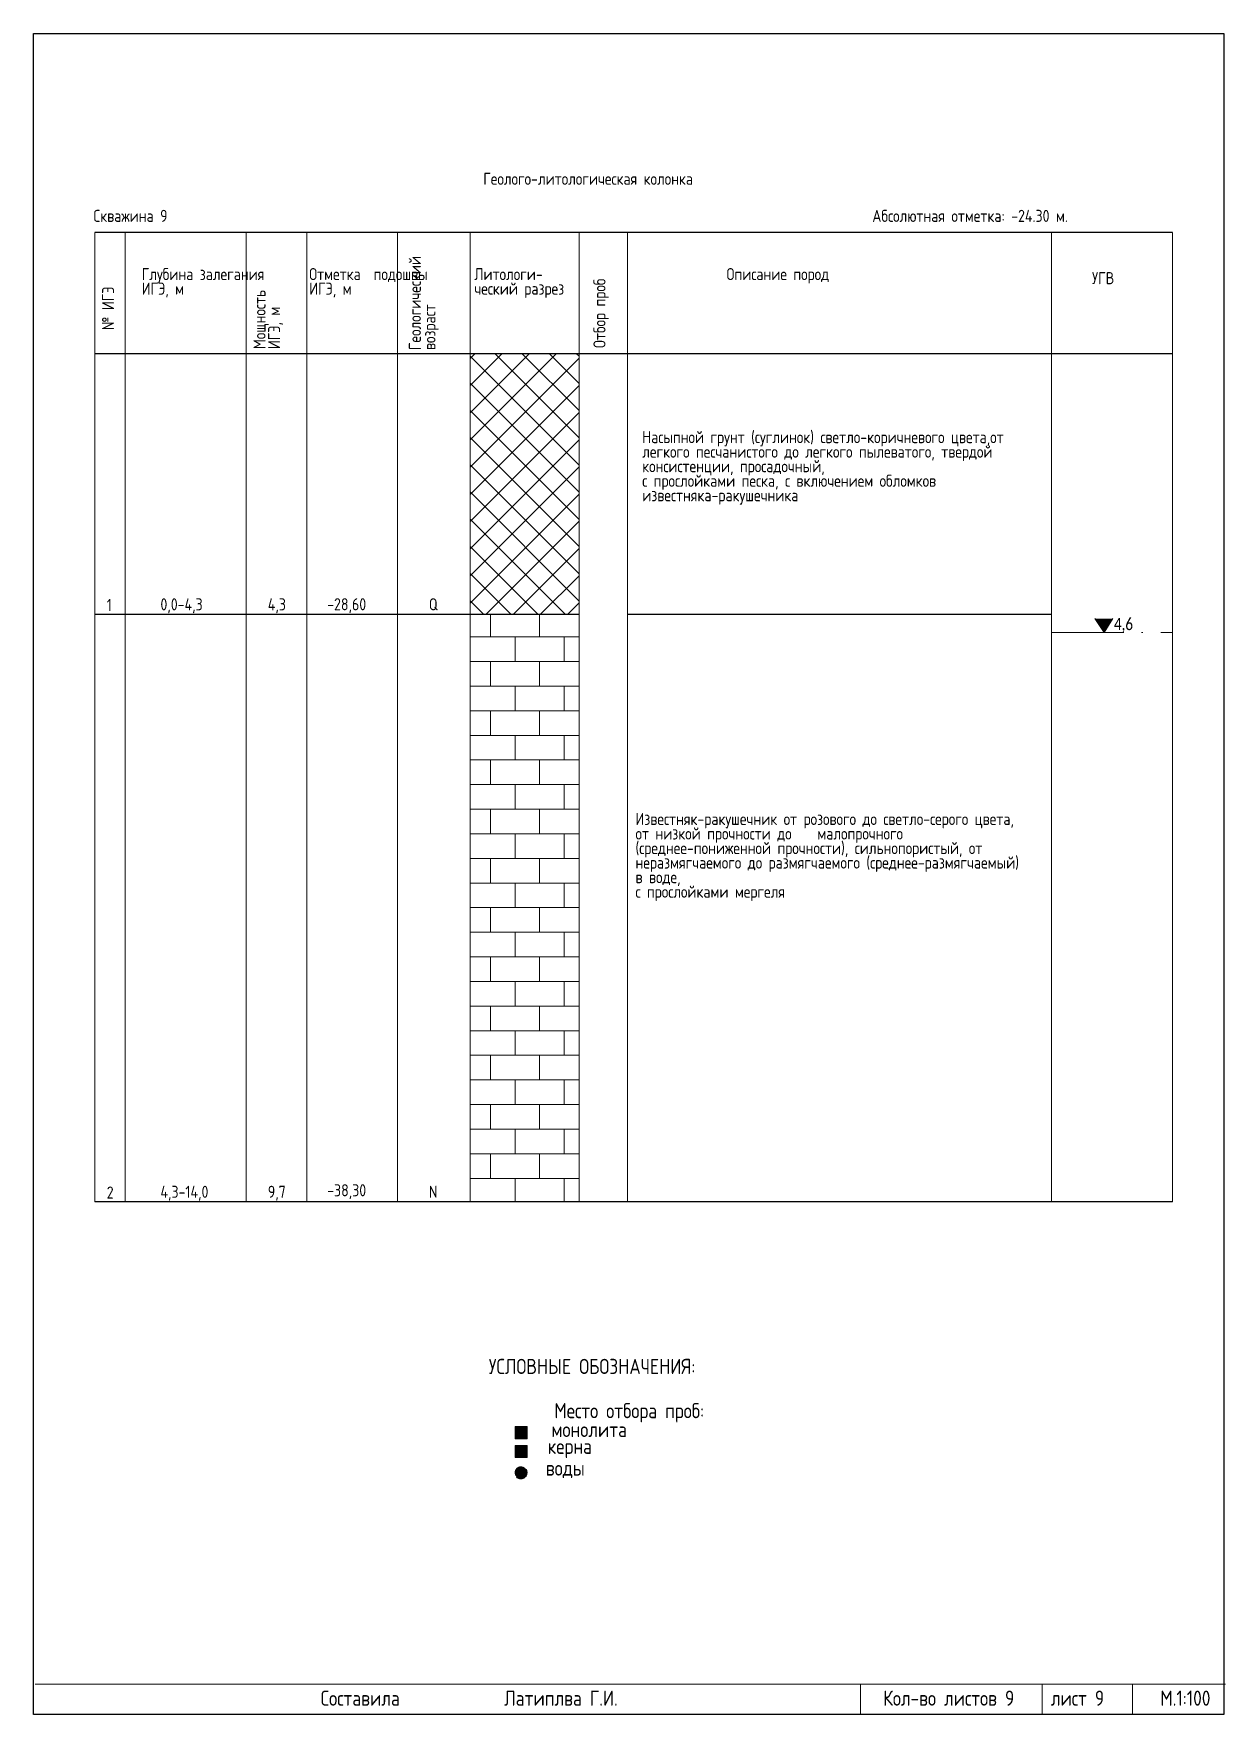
# Model space of a CAD drawing. Header units: millimetres. Extents: x 18930 to 20907, y 6758 to 7036.
# Drawn here: x 20710.4 to 20907.2, y 6758.2 to 7035.8 of the extents above; entities that cross this region are included whole.
import ezdxf

# ---------------------------------------------------------------- set-up
doc = ezdxf.new("R2010")
doc.units = ezdxf.units.MM
doc.linetypes.add('ACAD_ISO03W100', pattern=[30, 12, -18])
doc.linetypes.add('ACAD_ISO10W100', pattern=[18, 12, -3, 0, -3])
for name, color, linetype, lineweight in [('ВодаГ', 160, 'ACAD_ISO03W100', 25), ('Известняк', 86, 'Continuous', 15), ('Керн', 252, 'Continuous', 9), ('монолит', 1, 'Continuous', 9), ('Насып-навал грунта', 36, 'Continuous', 15)]:
    doc.layers.add(name, color=color, linetype=linetype, lineweight=lineweight)
doc.layers.add('ГеолГ', color=7, linetype='Continuous')
doc.layers.add('Рамка проb', color=7, linetype='Continuous')
doc.styles.add('STYLE1', font='simplex.shx', dxfattribs={"width": 0.8})

msp = doc.modelspace()

# ---------------------------------------------------------------- texts
at = {"color": 0, "char_height": 2.5, "attachment_point": 5, "style": 'STYLE1'}
for s, insert, width in [('{\\C256;УСЛОВНЫЕ ОБОЗНАЧЕНИЯ:}', (20802.64, 6815.69), 58.9832), ('Место отбора проб:', (20808.77, 6808.05), 58.9832), ('монолита', (20802.15, 6805.28), 58.9832), ('керна', (20798.95, 6802.16), 58.9832), ('воды', (20798.21, 6798.71), 58.9832), ('Составила             Латиплва Г.И.{\\Ftxt|c204; }', (20782.33, 6760.92), 78.7443), ('Кол-во листов 9{\\Ftxt|c204; }', (20861.54, 6760.92), 29.2085), ('лист 9{\\Ftxt|c204; }', (20882.81, 6760.92), 21.0924), ('М.1:100', (20900.63, 6760.92), 21.0924)]:
    msp.add_mtext(s, dxfattribs=dict(at, insert=insert, width=width))
at = {"layer": 'ВодаГ', "color": 5, "lineweight": 13, "ltscale": 0.5, "insert": (20888.83, 6939.28), "char_height": 2, "width": 3.044, "attachment_point": 1, "style": 'STYLE1'}
msp.add_mtext('{\\fCalibri|b0|i0|c204|p34;4,6}', dxfattribs=at)
at = {"layer": 'ГеолГ', "color": 2, "char_height": 2, "attachment_point": 1, "line_spacing_factor": 0.72, "style": 'STYLE1'}
for s, insert, width in [('{\\C256;Геолого-литологическая колонка }', (20784.66, 7012.8), 79.7827), ('{\\C256;Скважина 9}', (20720.27, 7006.67), 24.1719), ('{\\C256;Абсолютная отметка: -24.30 м.}', (20848.92, 7006.67), 75.3485), ('{\\C256;Глубина залегания \\PИГЭ, м}', (20728.24, 6997.06), 20.0037), ('{\\C256;Отметка  подошвы \\PИГЭ, м}', (20755.91, 6997.06), 20.0037), ('{\\C256;Литологи-\\Pческий разрез}', (20783.17, 6997.06), 20.0037), ('{\\C256;Описание пород}', (20824.84, 6997.06), 34.6249), ('{\\C256;УГВ}', (20885.21, 6996.39), 10.4664), ('{\\C0;Насыпной грунт (суглинок) светло-коричневого цвета,от легкого песчанистого до легкого пылеватого, твердой консистенции, просадочный, \\Pс прослойками песка, с включением обломков известняка-ракушечника }', (20810.91, 6970.14), 69.0601), ('{\\C256;1}', (20722.46, 6942.41), 2.8568), ('{\\C256;0,0-4,3}', (20731.33, 6942.53), 8.3092), ('{\\C256;4,3}', (20749.07, 6942.53), 8.3092), ('{\\C256;-28,60}', (20758.87, 6942.54), 8.3092), ('{\\C256;Q}', (20775.67, 6942.53), 8.3092), ('{\\C0;Известняк-ракушечник от розового до светло-серого цвета, от низкой прочности до    малопрочного (среднее-пониженной прочности), сильнопористый, от неразмягчаемого до размягчаемого (среднее-размягчаемый) в воде, \\Pс прослойками мергеля}', (20809.8, 6907.09), 69.0601), ('{\\C256;2}', (20722.46, 6845.41), 2.8568), ('{\\C256;4,3-14,0}', (20731.33, 6845.53), 8.3092), ('{\\C256;9,7}', (20749.07, 6845.53), 8.3092), ('{\\C256;-38,30}', (20758.87, 6845.78), 8.3092), ('{\\C256;N}', (20775.67, 6845.53), 8.3092)]:
    msp.add_mtext(s, dxfattribs=dict(at, insert=insert, width=width))
at = {"layer": 'ГеолГ', "color": 2, "char_height": 2, "width": 18.8075, "attachment_point": 1, "rotation": 90, "line_spacing_factor": 0.72, "style": 'STYLE1'}
for s, insert in [('\\pt19.44444;{\\C256;Геологический возраст}', (20772.36, 6983.51)), ('{\\C256;№ ИГЭ}', (20721.68, 6986.79)), ('{\\C256;Отбор проб}', (20802.85, 6983.85)), ('{\\C256;Мощность \\PИГЭ, м}', (20746.7, 6983.67))]:
    msp.add_mtext(s, dxfattribs=dict(at, insert=insert))

# ---------------------------------------------------------------- hatches: boundary and pattern name
at = {"layer": 'ВодаГ', "lineweight": 13, "ltscale": 0.5}
msp.add_hatch(color=5, dxfattribs=at).paths.add_polyline_path([(20888.62, 6939.18), (20885.66, 6939.18), (20887.2, 6936.9)])
at = {"layer": 'ВодаГ', "lineweight": 13, "ltscale": 0.2}
msp.add_hatch(color=256, dxfattribs=at).paths.add_polyline_path([(20791.89, 6798.18, 1), (20789.82, 6798.18, 1)])
at = {"layer": 'Известняк'}
h = msp.add_hatch(dxfattribs=at)
h.set_pattern_fill('AR-B816', color=256, scale=0.02, style=0)
h.set_pattern_definition([(0, (9590778.3845, 4828876.2114), (0, 4.064), []), (90, (9590778.3845, 4828876.2114), (-4.064, 4.064), [4.064, -4.064])])
h.paths.add_polyline_path([(20800.49, 6939.9), (20782.49, 6939.9), (20782.49, 6842.9), (20800.49, 6842.9)])
at = {"layer": 'Керн', "lineweight": 13, "ltscale": 0.9}
msp.add_hatch(color=8, dxfattribs=at).paths.add_polyline_path([(20791.93, 6800.65), (20791.93, 6802.65), (20789.93, 6802.65), (20789.93, 6800.65)])
at = {"layer": 'монолит', "lineweight": 13, "ltscale": 0.9}
msp.add_hatch(color=256, dxfattribs=at).paths.add_polyline_path([(20791.93, 6803.76), (20791.93, 6805.76), (20789.93, 6805.76), (20789.93, 6803.76)])
at = {"layer": 'Насып-навал грунта', "lineweight": 13}
h = msp.add_hatch(dxfattribs=at)
h.set_pattern_fill('NET', color=256, angle=45, style=0)
h.set_pattern_definition([(45, (1780.4632, 9.1625), (-2.24506403, 2.24506403), []), (135, (1780.4632, 9.1625), (-2.24506403, -2.24506403), [])])
h.paths.add_polyline_path([(20800.49, 6982.9), (20782.49, 6982.9), (20782.49, 6939.9), (20800.49, 6939.9)])

# ---------------------------------------------------------------- linework, layer by layer
for p, q in [((20898.49, 7002.9), (20720.49, 7002.9)), ((20898.49, 6982.9), (20720.49, 6982.9)), ((20898.49, 6842.9), (20720.49, 6842.9))]:
    msp.add_line(p, q)
at = {"color": 0, "lineweight": 20}
for p, q in [((20720.49, 7002.9), (20720.49, 6842.9)), ((20725.49, 7002.9), (20725.49, 6842.9)), ((20745.49, 7002.9), (20745.49, 6842.9)), ((20755.49, 7002.9), (20755.49, 6842.9)), ((20770.49, 7002.9), (20770.49, 6842.9)), ((20782.49, 7002.9), (20782.49, 6842.9)), ((20800.49, 7002.9), (20800.49, 6842.9)), ((20808.49, 7002.9), (20808.49, 6842.9)), ((20878.49, 7002.9), (20878.49, 6842.9)), ((20898.49, 7002.9), (20898.49, 6842.9))]:
    msp.add_line(p, q, dxfattribs=at)
at = {"color": 7, "lineweight": 13}
for p, q in [((20710.66, 6763.25), (20907.24, 6763.25)), ((20846.96, 6763.24), (20846.96, 6758.24)), ((20876.96, 6763.24), (20876.96, 6758.24)), ((20891.87, 6763.24), (20891.87, 6758.24))]:
    msp.add_line(p, q, dxfattribs=at)
msp.add_lwpolyline([(20710.38, 7035.76), (20906.96, 7035.76), (20906.96, 6758.24), (20710.38, 6758.24)], close=True)
for points in [[(20720.49, 6939.9), (20782.49, 6939.9)], [(20782.49, 6939.9), (20800.49, 6939.9)], [(20808.49, 6939.9), (20878.49, 6939.9)]]:
    msp.add_lwpolyline(points)
at = {"layer": 'ВодаГ', "color": 5, "lineweight": 13, "ltscale": 0.5}
for p, q in [((20887.2, 6936.9), (20885.66, 6939.18)), ((20888.62, 6939.18), (20887.2, 6936.9))]:
    msp.add_line(p, q, dxfattribs=at)
at = {"layer": 'ВодаГ', "color": 5, "linetype": 'ACAD_ISO10W100', "lineweight": 18, "flags": 128}
msp.add_lwpolyline([(20878.49, 6936.9), (20898.49, 6936.9)], dxfattribs=at)
at = {"layer": 'ВодаГ', "lineweight": 13, "ltscale": 0.2}
msp.add_circle((20790.86, 6798.18), 1.04, dxfattribs=at)
at = {"layer": 'Рамка проb', "lineweight": 13, "ltscale": 2}
for p, q in [((20789.93, 6805.76), (20789.93, 6803.76)), ((20789.93, 6805.76), (20791.93, 6805.76)), ((20791.93, 6803.76), (20791.93, 6805.76)), ((20789.93, 6803.76), (20791.93, 6803.76)), ((20789.93, 6802.65), (20789.93, 6800.65)), ((20789.93, 6802.65), (20791.93, 6802.65)), ((20791.93, 6800.65), (20791.93, 6802.65)), ((20789.93, 6800.65), (20791.93, 6800.65))]:
    msp.add_line(p, q, dxfattribs=at)

msp.set_redraw_order([(e.dxf.handle, doc.entitydb.next_handle()) for e in msp.query("TEXT MTEXT ATTDEF DIMENSION ARC_DIMENSION")])  # texts and dimensions are drawn at this point

doc.saveas('drawing.dxf')
